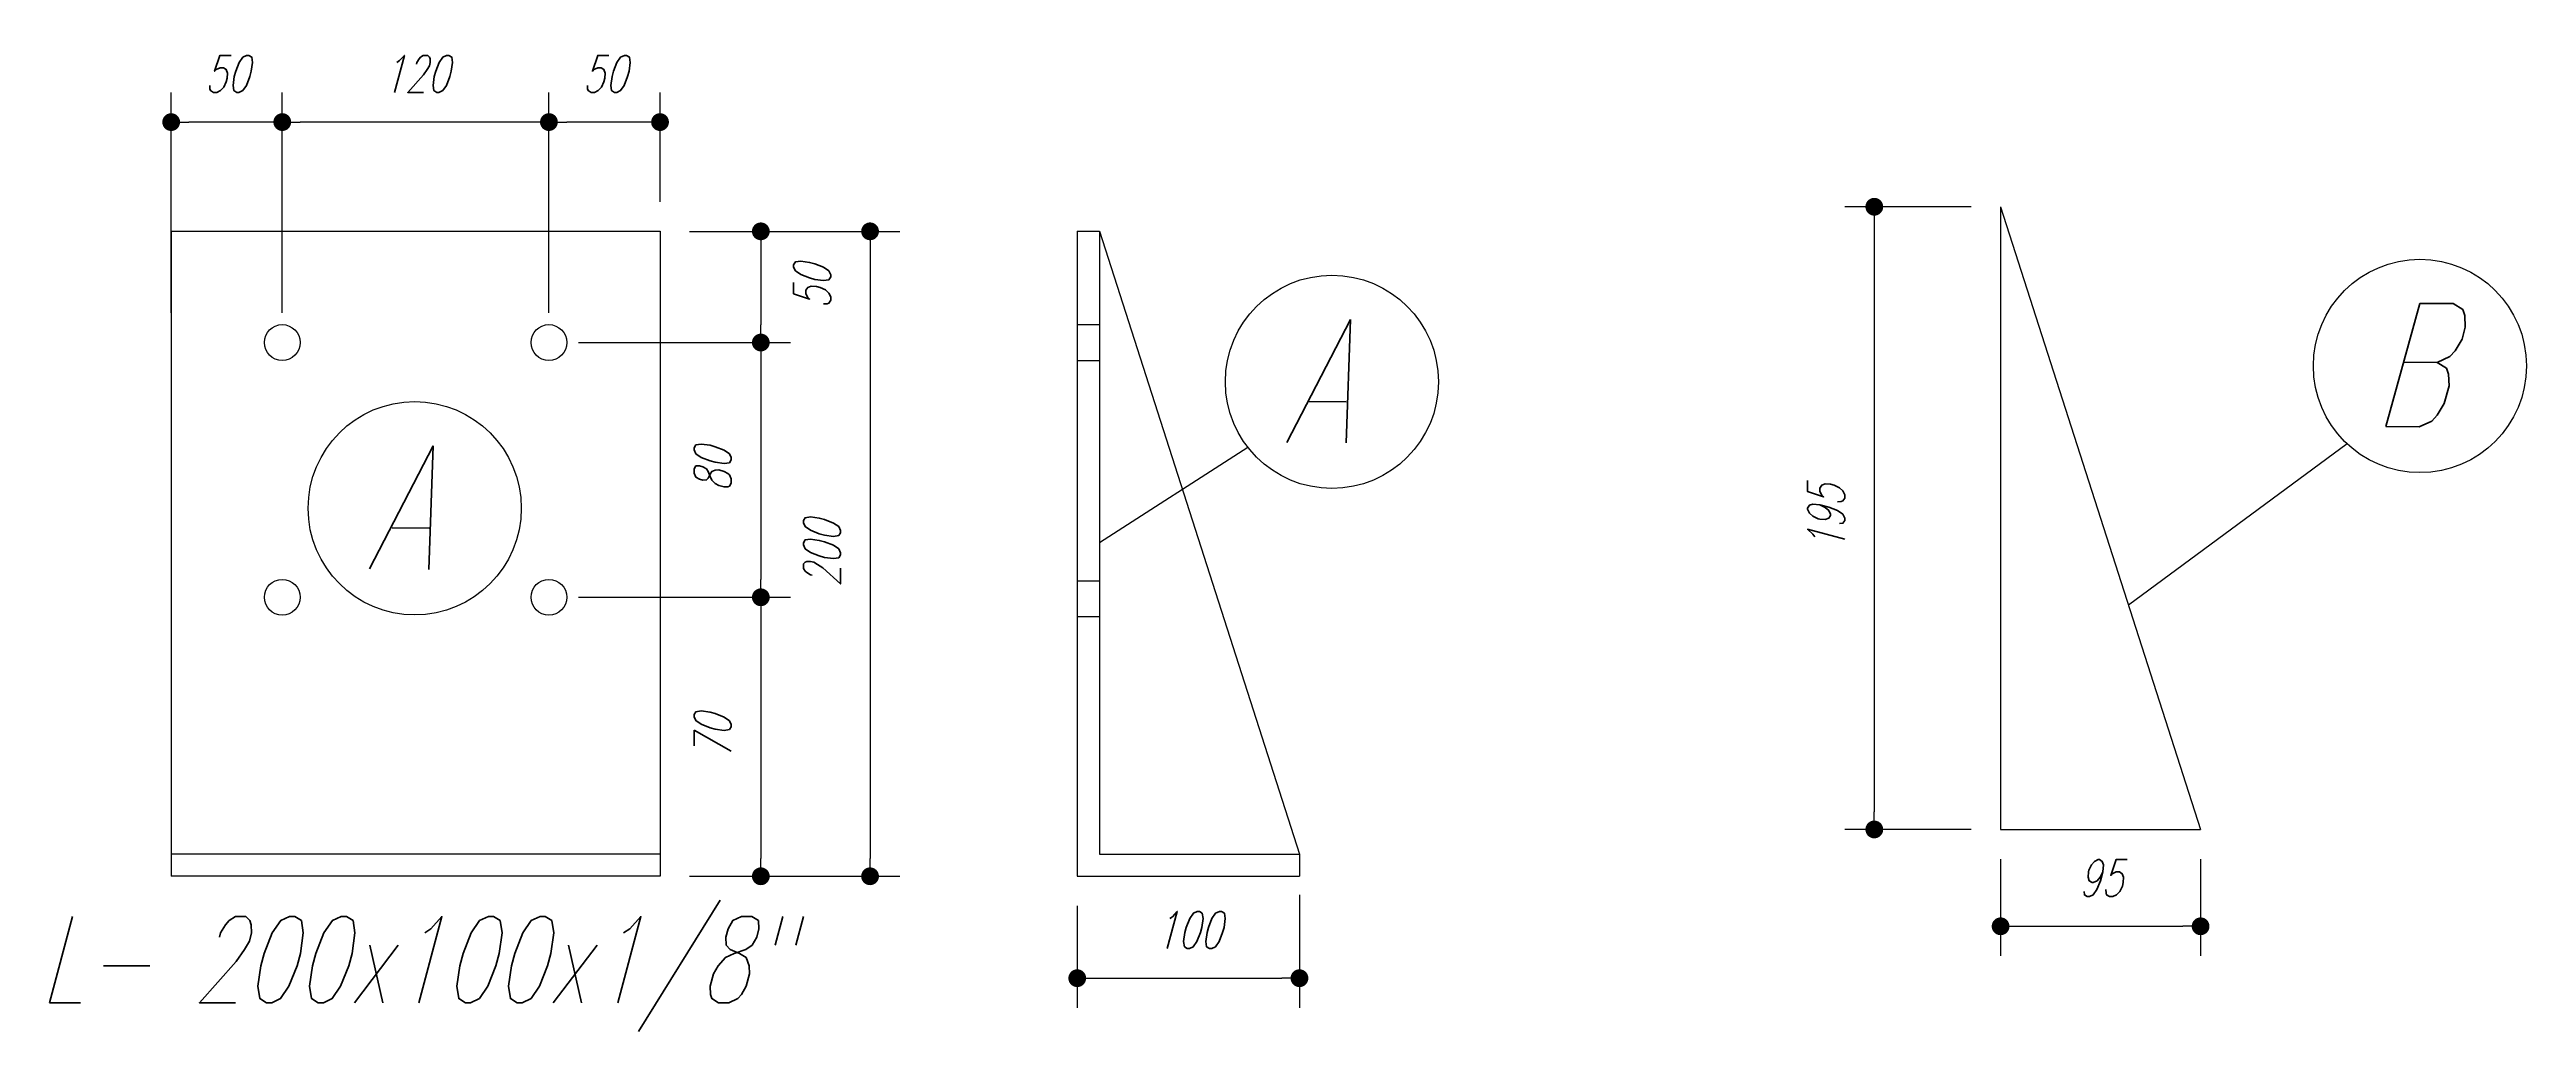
# Model space of a CAD drawing. Extents: x -187 to 453, y 281 to 902.
# Drawn here: x 406.6 to 414.96, y 447.82 to 451.13 of the extents above; entities that cross this region are included whole.
import ezdxf

# ---------------------------------------------------------------- set-up
doc = ezdxf.new("R2010")
doc.units = 0
doc.header["$MEASUREMENT"] = 0
doc.header["$PDMODE"] = 35
doc.linetypes.add('CENTER', pattern=[2, 1.25, -0.25, 0.25, -0.25])
doc.layers.get('DEFPOINTS').update_dxf_attribs({"linetype": 'CONTINUOUS'})
for name, color, linetype in [('CARGAS', 3, 'CONTINUOUS'), ('COTA', 1, 'CONTINUOUS'), ('EIXO', 6, 'CENTER'), ('FORMA', 2, 'CONTINUOUS'), ('NPILAR', 4, 'CONTINUOUS'), ('TEXTO1', 1, 'CONTINUOUS')]:
    doc.layers.add(name, color=color, linetype=linetype)
doc.styles.add('E100', font='romans.shx', dxfattribs={"width": 0.7, "oblique": 15, "height": 0.125})
doc.styles.add('E120', font='romans.shx', dxfattribs={"width": 0.7, "oblique": 15, "height": 0.15})
doc.dimstyles.get("Standard").update_dxf_attribs({"dimtxt": 0.18, "dimasz": 0.18, "dimexe": 0.18, "dimexo": 0.0625, "dimgap": 0.09, "dimtad": 0, "dimtih": 1, "dimtoh": 1, "dimdec": 4, "dimzin": 0, "dimdsep": 46, "dimtxsty": 'Standard', "dimcen": 0.09, "dimadec": 0, "dimazin": 0, "dimtfac": 1, "dimtdec": 4, "dimtofl": 0, "dimtmove": 0, "dimatfit": 3, "dimfxl": 1, "dimtolj": 1, "dimtzin": 0, "dimarcsym": 0})

# ---------------------------------------------------------------- blocks, each defined once
blk = doc.blocks.new('DOT')
at = {"layer": 'CARGAS', "color": 0, "linetype": 'ByBlock'}
blk.add_line((-0.5, 0), (-1, 0), dxfattribs=at)
at = {"layer": 'CARGAS', "color": 0, "linetype": 'ByBlock', "const_width": 0.5}
blk.add_lwpolyline([(-0.25, 0, 1), (0.25, 0, 1)], format="xyb", close=True, dxfattribs=at)
blk = doc.blocks.new('*D152')
at = {"layer": 'COTA', "linetype": 'Continuous', "lineweight": -2, "transparency": 16777216}
for p, q in [((408.7582, 450.5164), (409.4671, 450.5164)), ((409.3671, 450.4564), (409.3671, 448.4014)), ((408.7582, 448.3414), (409.4671, 448.3414))]:
    blk.add_line(p, q, dxfattribs=at)
at = {"layer": 'DEFPOINTS', "color": 0, "linetype": 'Continuous', "transparency": 16777216}
for p in [(408.6582, 450.5164), (408.6582, 448.3414), (409.3671, 448.3414)]:
    blk.add_point(p, dxfattribs=at)
at = {"layer": 'COTA', "linetype": 'Continuous', "lineweight": -2, "transparency": 16777216, "xscale": 0.06, "yscale": 0.06, "zscale": 0.06}
for p, rotation in [((409.3671, 450.5164), 90), ((409.3671, 448.3414), 270)]:
    blk.add_blockref('DOT', p, dxfattribs=dict(at, rotation=rotation))
at = {"layer": 'COTA', "color": 2, "linetype": 'Continuous', "transparency": 16777216, "insert": (409.2046, 449.4289), "char_height": 0.125, "attachment_point": 5, "rotation": 90, "style": 'E100'}
blk.add_mtext('\\A1;200', dxfattribs=at)
blk = doc.blocks.new('*D153')
at = {"layer": 'COTA', "linetype": 'Continuous', "lineweight": -2, "transparency": 16777216}
for p, q in [((408.7582, 450.5164), (409.0984, 450.5164)), ((408.9984, 450.4564), (408.9984, 450.2014)), ((408.3832, 450.1414), (409.0984, 450.1414))]:
    blk.add_line(p, q, dxfattribs=at)
at = {"layer": 'DEFPOINTS', "color": 0, "linetype": 'Continuous', "transparency": 16777216}
for p in [(408.6582, 450.5164), (408.2832, 450.1414), (408.9984, 450.1414)]:
    blk.add_point(p, dxfattribs=at)
at = {"layer": 'COTA', "linetype": 'Continuous', "lineweight": -2, "transparency": 16777216, "xscale": 0.06, "yscale": 0.06, "zscale": 0.06}
for p, rotation in [((408.9984, 450.5164), 90), ((408.9984, 450.1414), 270)]:
    blk.add_blockref('DOT', p, dxfattribs=dict(at, rotation=rotation))
at = {"layer": 'COTA', "color": 2, "linetype": 'Continuous', "transparency": 16777216, "insert": (409.1717, 450.3289), "char_height": 0.125, "attachment_point": 5, "rotation": 90, "style": 'E100'}
blk.add_mtext('\\A1;50', dxfattribs=at)
blk = doc.blocks.new('*D154')
at = {"layer": 'COTA', "linetype": 'Continuous', "lineweight": -2, "transparency": 16777216}
for p, q in [((408.3832, 450.1414), (409.0984, 450.1414)), ((408.9984, 450.0814), (408.9984, 449.3423)), ((408.3832, 449.2823), (409.0984, 449.2823))]:
    blk.add_line(p, q, dxfattribs=at)
at = {"layer": 'DEFPOINTS', "color": 0, "linetype": 'Continuous', "transparency": 16777216}
for p in [(408.2832, 450.1414), (408.2832, 449.2823), (408.9984, 449.2823)]:
    blk.add_point(p, dxfattribs=at)
at = {"layer": 'COTA', "linetype": 'Continuous', "lineweight": -2, "transparency": 16777216, "xscale": 0.06, "yscale": 0.06, "zscale": 0.06}
for p, rotation in [((408.9984, 450.1414), 90), ((408.9984, 449.2823), 270)]:
    blk.add_blockref('DOT', p, dxfattribs=dict(at, rotation=rotation))
at = {"layer": 'COTA', "color": 2, "linetype": 'Continuous', "transparency": 16777216, "insert": (408.8359, 449.7119), "char_height": 0.125, "attachment_point": 5, "rotation": 90, "style": 'E100'}
blk.add_mtext('\\A1;80', dxfattribs=at)
blk = doc.blocks.new('*D155')
at = {"layer": 'COTA', "linetype": 'Continuous', "lineweight": -2, "transparency": 16777216}
for p, q in [((408.3832, 449.2823), (409.0984, 449.2823)), ((408.9984, 449.2223), (408.9984, 448.4014)), ((408.7582, 448.3414), (409.0984, 448.3414))]:
    blk.add_line(p, q, dxfattribs=at)
at = {"layer": 'DEFPOINTS', "color": 0, "linetype": 'Continuous', "transparency": 16777216}
for p in [(408.2832, 449.2823), (408.6582, 448.3414), (408.9984, 448.3414)]:
    blk.add_point(p, dxfattribs=at)
at = {"layer": 'COTA', "linetype": 'Continuous', "lineweight": -2, "transparency": 16777216, "xscale": 0.06, "yscale": 0.06, "zscale": 0.06}
for p, rotation in [((408.9984, 449.2823), 90), ((408.9984, 448.3414), 270)]:
    blk.add_blockref('DOT', p, dxfattribs=dict(at, rotation=rotation))
at = {"layer": 'COTA', "color": 2, "linetype": 'Continuous', "transparency": 16777216, "insert": (408.8359, 448.8119), "char_height": 0.125, "attachment_point": 5, "rotation": 90, "style": 'E100'}
blk.add_mtext('\\A1;70', dxfattribs=at)
blk = doc.blocks.new('*D156')
at = {"layer": 'COTA', "linetype": 'Continuous', "lineweight": -2, "transparency": 16777216}
for p, q in [((408.2832, 450.2414), (408.2832, 450.9849)), ((408.6582, 450.6164), (408.6582, 450.9849)), ((408.5982, 450.8849), (408.3432, 450.8849))]:
    blk.add_line(p, q, dxfattribs=at)
at = {"layer": 'DEFPOINTS', "color": 0, "linetype": 'Continuous', "transparency": 16777216}
for p in [(408.2832, 450.8849), (408.6582, 450.5164), (408.2832, 450.1414)]:
    blk.add_point(p, dxfattribs=at)
at = {"layer": 'COTA', "linetype": 'Continuous', "lineweight": -2, "transparency": 16777216, "xscale": 0.06, "yscale": 0.06, "zscale": 0.06, "rotation": 180}
blk.add_blockref('DOT', (408.2832, 450.8849), dxfattribs=at)
at = {"layer": 'COTA', "linetype": 'Continuous', "lineweight": -2, "transparency": 16777216, "xscale": 0.06, "yscale": 0.06, "zscale": 0.06}
blk.add_blockref('DOT', (408.6582, 450.8849), dxfattribs=at)
at = {"layer": 'COTA', "color": 2, "linetype": 'Continuous', "transparency": 16777216, "insert": (408.4707, 451.0474), "char_height": 0.125, "attachment_point": 5, "style": 'E100'}
blk.add_mtext('\\A1;50', dxfattribs=at)
blk = doc.blocks.new('*D157')
at = {"layer": 'COTA', "linetype": 'Continuous', "lineweight": -2, "transparency": 16777216}
for p, q in [((407.3832, 450.2414), (407.3832, 450.9849)), ((408.2832, 450.2414), (408.2832, 450.9849)), ((408.2232, 450.8849), (407.4432, 450.8849))]:
    blk.add_line(p, q, dxfattribs=at)
at = {"layer": 'DEFPOINTS', "color": 0, "linetype": 'Continuous', "transparency": 16777216}
for p in [(407.3832, 450.8849), (407.3832, 450.1414), (408.2832, 450.1414)]:
    blk.add_point(p, dxfattribs=at)
at = {"layer": 'COTA', "linetype": 'Continuous', "lineweight": -2, "transparency": 16777216, "xscale": 0.06, "yscale": 0.06, "zscale": 0.06, "rotation": 180}
blk.add_blockref('DOT', (407.3832, 450.8849), dxfattribs=at)
at = {"layer": 'COTA', "linetype": 'Continuous', "lineweight": -2, "transparency": 16777216, "xscale": 0.06, "yscale": 0.06, "zscale": 0.06}
blk.add_blockref('DOT', (408.2832, 450.8849), dxfattribs=at)
at = {"layer": 'COTA', "color": 2, "linetype": 'Continuous', "transparency": 16777216, "insert": (407.8332, 451.0474), "char_height": 0.125, "attachment_point": 5, "style": 'E100'}
blk.add_mtext('\\A1;120', dxfattribs=at)
blk = doc.blocks.new('*D158')
at = {"layer": 'COTA', "linetype": 'Continuous', "lineweight": -2, "transparency": 16777216}
for p, q in [((407.0082, 450.2414), (407.0082, 450.9849)), ((407.3832, 450.2414), (407.3832, 450.9849)), ((407.3232, 450.8849), (407.0682, 450.8849))]:
    blk.add_line(p, q, dxfattribs=at)
at = {"layer": 'DEFPOINTS', "color": 0, "linetype": 'Continuous', "transparency": 16777216}
for p in [(407.0082, 450.8849), (407.0082, 450.1414), (407.3832, 450.1414)]:
    blk.add_point(p, dxfattribs=at)
at = {"layer": 'COTA', "linetype": 'Continuous', "lineweight": -2, "transparency": 16777216, "xscale": 0.06, "yscale": 0.06, "zscale": 0.06, "rotation": 180}
blk.add_blockref('DOT', (407.0082, 450.8849), dxfattribs=at)
at = {"layer": 'COTA', "linetype": 'Continuous', "lineweight": -2, "transparency": 16777216, "xscale": 0.06, "yscale": 0.06, "zscale": 0.06}
blk.add_blockref('DOT', (407.3832, 450.8849), dxfattribs=at)
at = {"layer": 'COTA', "color": 2, "linetype": 'Continuous', "transparency": 16777216, "insert": (407.1957, 451.0474), "char_height": 0.125, "attachment_point": 5, "style": 'E100'}
blk.add_mtext('\\A1;50', dxfattribs=at)
blk = doc.blocks.new('*D159')
at = {"layer": 'COTA', "linetype": 'Continuous', "lineweight": -2, "transparency": 16777216}
for p, q in [((410.8164, 448.2789), (410.8164, 447.8977)), ((410.0664, 448.2414), (410.0664, 447.8977)), ((410.1264, 447.9977), (410.7564, 447.9977))]:
    blk.add_line(p, q, dxfattribs=at)
at = {"layer": 'DEFPOINTS', "color": 0, "linetype": 'Continuous', "transparency": 16777216}
for p in [(410.8164, 448.3789), (410.0664, 448.3414), (410.8164, 447.9977)]:
    blk.add_point(p, dxfattribs=at)
at = {"layer": 'COTA', "linetype": 'Continuous', "lineweight": -2, "transparency": 16777216, "xscale": 0.06, "yscale": 0.06, "zscale": 0.06, "rotation": 180}
blk.add_blockref('DOT', (410.0664, 447.9977), dxfattribs=at)
at = {"layer": 'COTA', "linetype": 'Continuous', "lineweight": -2, "transparency": 16777216, "xscale": 0.06, "yscale": 0.06, "zscale": 0.06}
blk.add_blockref('DOT', (410.8164, 447.9977), dxfattribs=at)
at = {"layer": 'COTA', "color": 2, "linetype": 'Continuous', "transparency": 16777216, "insert": (410.4414, 448.1602), "char_height": 0.125, "attachment_point": 5, "style": 'E100'}
blk.add_mtext('\\A1;100', dxfattribs=at)
blk = doc.blocks.new('*D101')
at = {"layer": 'COTA', "linetype": 'Continuous', "lineweight": -2, "transparency": 16777216}
for p, q in [((413.083, 450.5993), (412.6566, 450.5993)), ((412.7566, 450.5393), (412.7566, 448.5593)), ((413.083, 448.4993), (412.6566, 448.4993))]:
    blk.add_line(p, q, dxfattribs=at)
at = {"layer": 'DEFPOINTS', "color": 0, "linetype": 'Continuous', "transparency": 16777216}
for p in [(413.183, 450.5993), (412.7566, 448.4993), (413.183, 448.4993)]:
    blk.add_point(p, dxfattribs=at)
at = {"layer": 'COTA', "linetype": 'Continuous', "lineweight": -2, "transparency": 16777216, "xscale": 0.06, "yscale": 0.06, "zscale": 0.06}
for p, rotation in [((412.7566, 450.5993), 90), ((412.7566, 448.4993), 270)]:
    blk.add_blockref('DOT', p, dxfattribs=dict(at, rotation=rotation))
at = {"layer": 'COTA', "color": 2, "linetype": 'Continuous', "transparency": 16777216, "insert": (412.5941, 449.5493), "char_height": 0.125, "attachment_point": 5, "rotation": 90, "style": 'E100'}
blk.add_mtext('\\A1;195', dxfattribs=at)
blk = doc.blocks.new('*D102')
at = {"layer": 'COTA', "linetype": 'Continuous', "lineweight": -2, "transparency": 16777216}
for p, q in [((413.183, 448.3993), (413.183, 448.0727)), ((413.858, 448.3993), (413.858, 448.0727)), ((413.243, 448.1727), (413.798, 448.1727))]:
    blk.add_line(p, q, dxfattribs=at)
at = {"layer": 'DEFPOINTS', "color": 0, "linetype": 'Continuous', "transparency": 16777216}
for p in [(413.183, 448.4993), (413.858, 448.4993), (413.858, 448.1727)]:
    blk.add_point(p, dxfattribs=at)
at = {"layer": 'COTA', "linetype": 'Continuous', "lineweight": -2, "transparency": 16777216, "xscale": 0.06, "yscale": 0.06, "zscale": 0.06, "rotation": 180}
blk.add_blockref('DOT', (413.183, 448.1727), dxfattribs=at)
at = {"layer": 'COTA', "linetype": 'Continuous', "lineweight": -2, "transparency": 16777216, "xscale": 0.06, "yscale": 0.06, "zscale": 0.06}
blk.add_blockref('DOT', (413.858, 448.1727), dxfattribs=at)
at = {"layer": 'COTA', "color": 2, "linetype": 'Continuous', "transparency": 16777216, "insert": (413.5205, 448.3352), "char_height": 0.125, "attachment_point": 5, "style": 'E100'}
blk.add_mtext('\\A1;95', dxfattribs=at)

msp = doc.modelspace()

# ---------------------------------------------------------------- linework, layer by layer
at = {"layer": 'COTA', "linetype": 'Continuous'}
for p, q in [((410.14144886, 450.51644841), (410.81644886, 448.41644841)), ((410.6425603, 449.78752662), (410.14144886, 449.46644841)), ((414.35304374, 449.7992831), (413.6147803, 449.25600071))]:
    msp.add_line(p, q, dxfattribs=at)
at = {"layer": 'EIXO', "color": 6, "linetype": 'ByBlock', "ltscale": 0.5}
for centre in [(410.92599879, 450.00891093), (414.59814996, 450.06247756), (407.83021168, 449.58257779)]:
    msp.add_circle(centre, 0.35965037, dxfattribs=at)
at = {"layer": 'FORMA', "linetype": 'Continuous'}
for p, q in [((413.18300819, 450.59929171), (413.18300819, 448.49929171)), ((413.18300819, 450.59929171), (413.85800819, 448.49929171)), ((407.00824374, 450.51644841), (408.65824374, 450.51644841)), ((407.00824374, 450.51644841), (407.00824374, 448.34144841)), ((408.65824374, 450.51644841), (408.65824374, 448.34144841)), ((410.06644886, 450.51644841), (410.14144886, 450.51644841)), ((410.06644886, 450.51644841), (410.06644886, 448.34144841)), ((410.14144886, 450.51644841), (410.14144886, 448.41644841)), ((410.06644886, 450.20180545), (410.14144886, 450.20180545)), ((410.06644886, 450.08109136), (410.14144886, 450.08109136)), ((410.06644886, 449.33806919), (410.14144886, 449.33806919)), ((410.06644886, 449.2173551), (410.14144886, 449.2173551)), ((413.18300819, 448.49929171), (413.85800819, 448.49929171)), ((408.65824374, 448.41644841), (407.00824374, 448.41644841)), ((410.14144886, 448.41644841), (410.81644886, 448.41644841)), ((410.81644886, 448.41644841), (410.81644886, 448.34144841)), ((408.65824374, 448.34144841), (407.00824374, 448.34144841)), ((410.06644886, 448.34144841), (410.81644886, 448.34144841))]:
    msp.add_line(p, q, dxfattribs=at)
for centre in [(407.38324374, 450.14144841), (408.28324374, 450.14144841), (407.38324374, 449.28227209), (408.28324374, 449.28227209)]:
    msp.add_circle(centre, 0.06035705, dxfattribs=at)

# ---------------------------------------------------------------- texts
at = {"layer": 'NPILAR', "color": 3, "style": 'E120', "oblique": 15, "width": 0.7}
for s, p in [('A', (410.76104877, 449.80470281)), ('B', (414.43319995, 449.85826943)), ('A', (407.66526166, 449.37836967))]:
    msp.add_text(s, height=0.41660369, rotation=359.50903442, dxfattribs=at).set_placement(p)
at = {"layer": 'TEXTO1', "style": 'E120', "oblique": 15, "width": 0.7}
msp.add_text('L- 200x100x1/8"', height=0.2906161199, dxfattribs=at).set_placement((406.56278275, 447.91506667))

# ---------------------------------------------------------------- dimensions: what is measured, and where the dimension line sits
at = {"layer": 'COTA', "linetype": 'Continuous'}
for base, p1, p2, text, picture, middle in [((407.00824374, 450.88487652), (407.38324374, 450.14144841), (407.00824374, 450.14144841), '50', '*D158', (407.19574374, 451.04737652)), ((407.38324374, 450.88487652), (408.28324374, 450.14144841), (407.38324374, 450.14144841), '120', '*D157', (407.83324374, 451.04737652)), ((408.28324374, 450.88487652), (408.65824374, 450.51644841), (408.28324374, 450.14144841), '50', '*D156', (408.47074374, 451.04737652)), ((413.85800819, 448.17266892), (413.18300819, 448.49929171), (413.85800819, 448.49929171), '95', '*D102', (413.52050819, 448.33516892)), ((410.81644886, 447.99774233), (410.06644886, 448.34144841), (410.81644886, 448.37894841), '100', '*D159', (410.44144886, 448.16024233))]:
    dim = msp.add_linear_dim(base=base, p1=p1, p2=p2, text=text, dimstyle='Standard', override={"dimscale": 0.1, "dimtxt": 0.125, "dimasz": 0.6, "dimexe": 1, "dimexo": 1, "dimgap": 1, "dimtad": 1, "dimtih": 0, "dimtoh": 0, "dimlfac": 1000, "dimzin": 12, "dimtxsty": 'E100', "dimblk1": 'DOT', "dimblk2": 'DOT', "dimsah": 1, "dimcen": 0.3, "dimclrd": 256, "dimclre": 256, "dimclrt": 2, "dimadec": 2, "dimtofl": 1, "dimtmove": 2, "dimldrblk": 'DOT', "dimtvp": 1, "dimtzin": 12}, dxfattribs=at)
    dim.commit()
    dim.dimension.update_dxf_attribs({"geometry": picture, "text_midpoint": middle})
for base, p1, p2, text, picture, middle in [((412.75657158, 448.49929171), (413.18300819, 450.59929171), (413.18300819, 448.49929171), '195', '*D101', (412.59407158, 449.54929171)), ((409.36710138, 448.34144841), (408.65824374, 450.51644841), (408.65824374, 448.34144841), '200', '*D152', (409.20460138, 449.42894841)), ((408.99836004, 449.28227209), (408.28324374, 450.14144841), (408.28324374, 449.28227209), '80', '*D154', (408.83586004, 449.71186025)), ((408.99836004, 448.34144841), (408.28324374, 449.28227209), (408.65824374, 448.34144841), '70', '*D155', (408.83586004, 448.81186025))]:
    dim = msp.add_linear_dim(base=base, p1=p1, p2=p2, angle=90, text=text, dimstyle='Standard', override={"dimscale": 0.1, "dimtxt": 0.125, "dimasz": 0.6, "dimexe": 1, "dimexo": 1, "dimgap": 1, "dimtad": 1, "dimtih": 0, "dimtoh": 0, "dimlfac": 1000, "dimzin": 12, "dimtxsty": 'E100', "dimblk1": 'DOT', "dimblk2": 'DOT', "dimsah": 1, "dimcen": 0.3, "dimclrd": 256, "dimclre": 256, "dimclrt": 2, "dimadec": 2, "dimtofl": 1, "dimtmove": 2, "dimldrblk": 'DOT', "dimtvp": 1, "dimtzin": 12}, dxfattribs=at)
    dim.commit()
    dim.dimension.update_dxf_attribs({"geometry": picture, "text_midpoint": middle})
dim = msp.add_linear_dim(base=(408.99836004, 450.14144841), p1=(408.65824374, 450.51644841), p2=(408.28324374, 450.14144841), angle=90, text='50', dimstyle='Standard', override={"dimscale": 0.1, "dimtxt": 0.125, "dimasz": 0.6, "dimexe": 1, "dimexo": 1, "dimgap": 1, "dimtad": 1, "dimtih": 0, "dimtoh": 0, "dimlfac": 1000, "dimzin": 12, "dimtxsty": 'E100', "dimblk1": 'DOT', "dimblk2": 'DOT', "dimsah": 1, "dimcen": 0.3, "dimclrd": 256, "dimclre": 256, "dimclrt": 2, "dimadec": 2, "dimtofl": 1, "dimtmove": 2, "dimldrblk": 'DOT', "dimtvp": 1, "dimtzin": 12}, dxfattribs=at)
dim.commit()
dim.dimension.update_dxf_attribs({"geometry": '*D153', "text_midpoint": (409.17167252, 450.32894841), "dimtype": 160})

doc.saveas('drawing.dxf')
